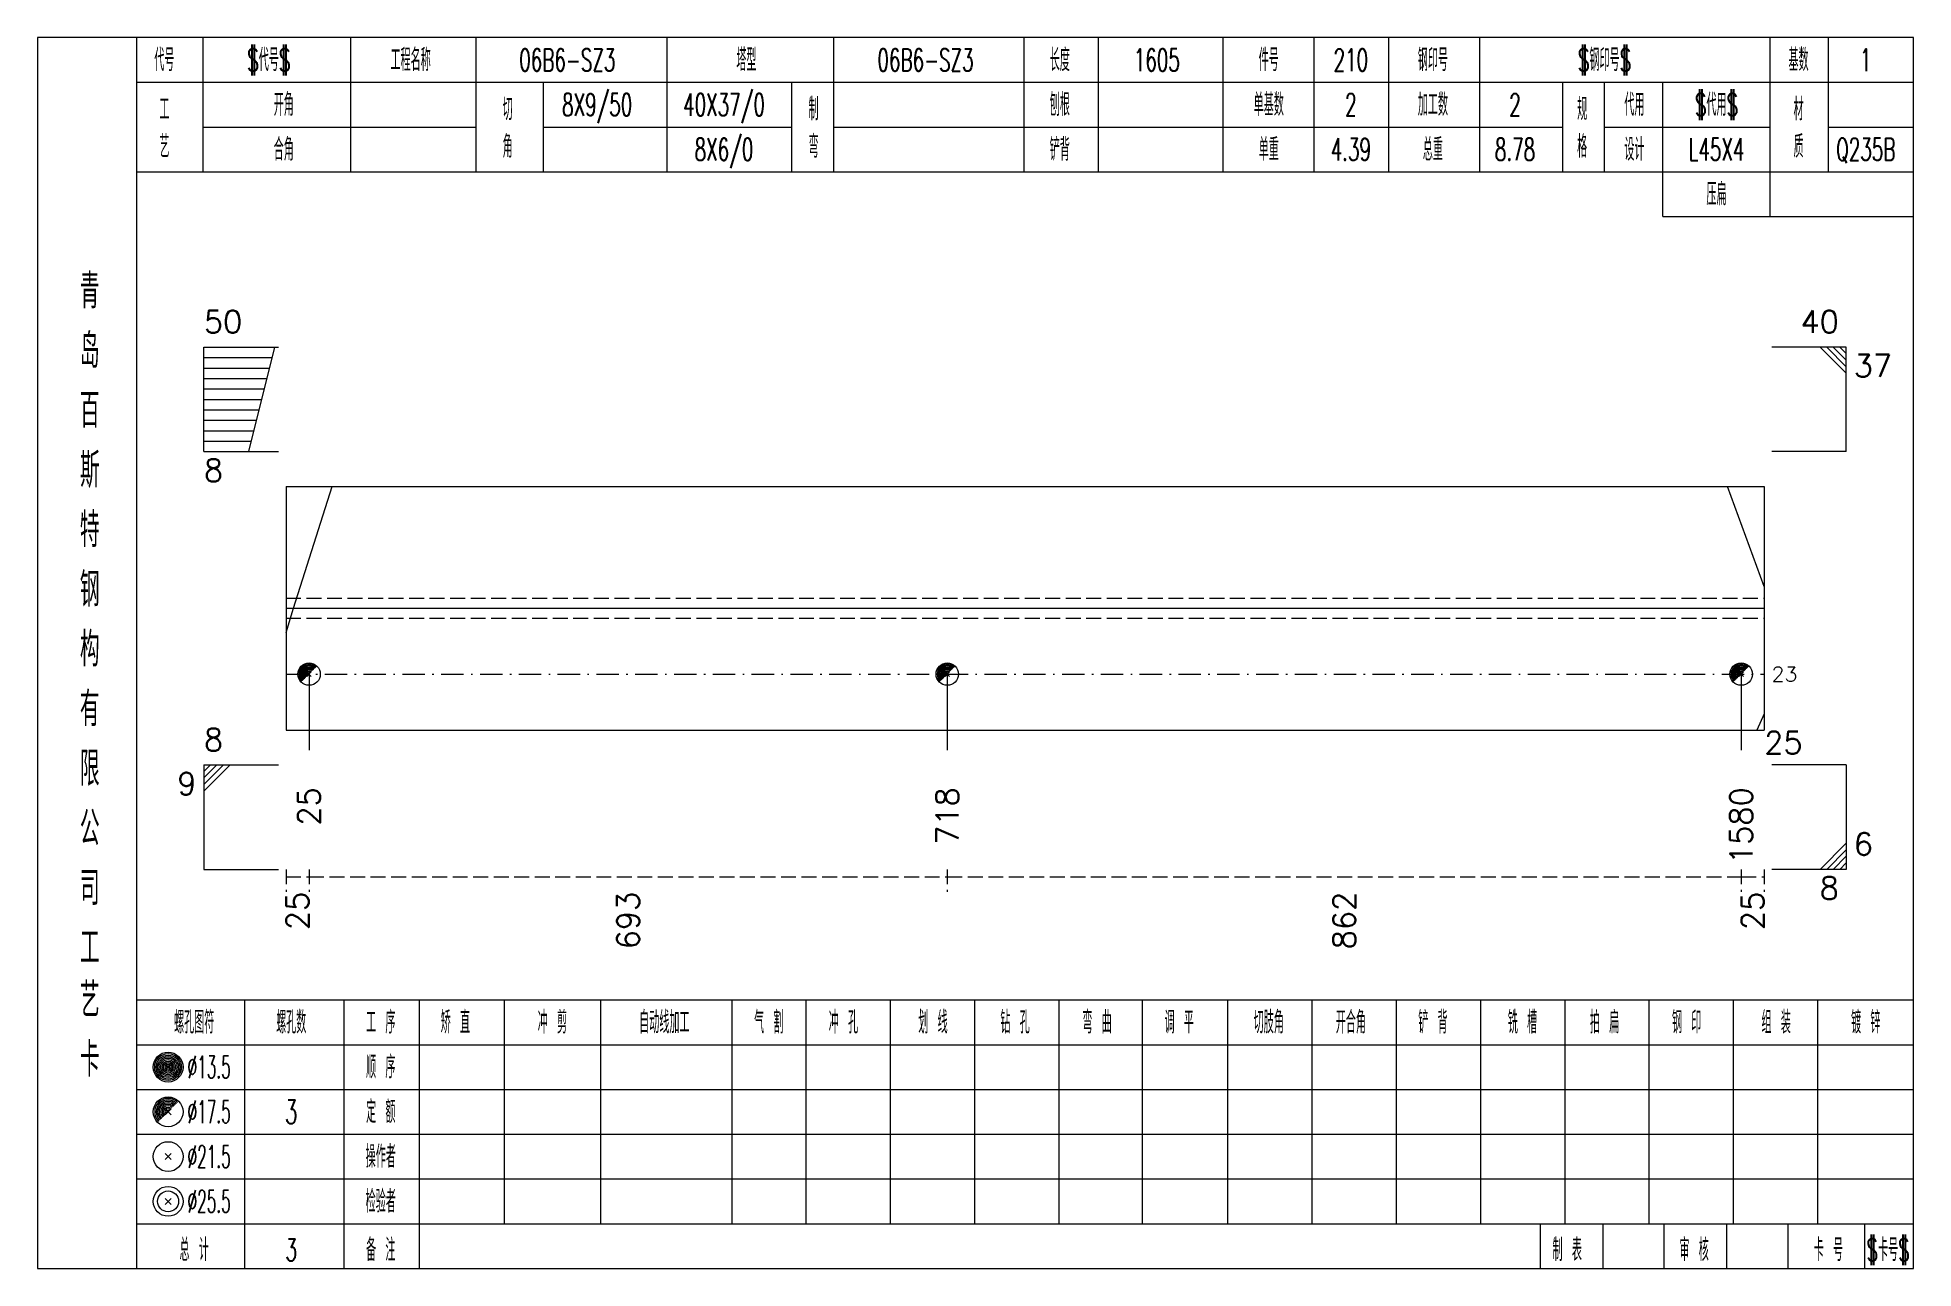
# Model space of a CAD drawing. Extents: x -533 to 8774, y 0 to 7979.
# Drawn here: x 1405.6 to 1657, y 7087.9 to 7252.9 of the extents above; entities that cross this region are included whole.
import ezdxf
from ezdxf.enums import TextEntityAlignment as Align

# ---------------------------------------------------------------- set-up
doc = ezdxf.new("R2010")
doc.units = 0
doc.header["$MEASUREMENT"] = 0
doc.linetypes.add('一点画线', pattern=[5.2, 3, -1, 0.2, -1])
doc.linetypes.add('虚线', pattern=[2.75, 2, -0.75])
doc.layers.get('0').update_dxf_attribs({"linetype": 'CONTINUOUS', "lineweight": 25})
for name, color, linetype, lineweight in [('1', 7, 'CONTINUOUS', 25), ('4', 7, 'CONTINUOUS', 25), ('5', 7, 'CONTINUOUS', 25)]:
    doc.layers.add(name, color=color, linetype=linetype, lineweight=lineweight)
doc.styles.get("Standard").update_dxf_attribs({"font": 'simplex.shx', "width": 0.7, "height": 3, "bigfont": 'gbhzfs.shx'})

msp = doc.modelspace()

# ---------------------------------------------------------------- texts
at = {"color": 7, "linetype": 'Continuous', "lineweight": 13}
for s, p in [('50', (1427.9, 7212.39)), ('8', (1427.9, 7156.39)), ('6', (1649, 7142.39))]:
    msp.add_text(s, height=3, dxfattribs=at).set_placement(p, align=Align.BOTTOM_LEFT)
msp.add_text('40', height=3, dxfattribs=at).set_placement((1647, 7212.39), align=Align.BOTTOM_RIGHT)
for s, p in [('37', (1649, 7210.39)), ('8', (1427.9, 7196.39))]:
    msp.add_text(s, height=3, dxfattribs=at).set_placement(p, align=Align.TOP_LEFT)
msp.add_text('23', height=2, dxfattribs=at).set_placement((1638, 7167.56), align=Align.MIDDLE_LEFT)
for s, p in [('9', (1426.9, 7154.39)), ('8', (1647, 7140.39))]:
    msp.add_text(s, height=3, dxfattribs=at).set_placement(p, align=Align.TOP_RIGHT)
at = {"color": 8, "linetype": 'Continuous', "lineweight": 9}
for s, p in [('25', (1440.44, 7138.39)), ('693', (1484.75, 7138.39)), ('862', (1580.72, 7138.39)), ('25', (1635.46, 7138.39))]:
    msp.add_text(s, height=3, rotation=90, dxfattribs=at).set_placement(p, align=Align.MIDDLE_RIGHT)
at = {"layer": '1', "color": 7, "linetype": 'Continuous', "lineweight": 13}
msp.add_text('25', height=3, dxfattribs=at).set_placement((1637, 7158.39), align=Align.MIDDLE_LEFT)
for s, p in [('25', (1441.99, 7152.39)), ('718', (1527.52, 7152.39)), ('1580', (1633.91, 7152.39))]:
    msp.add_text(s, height=3, rotation=90, dxfattribs=at).set_placement(p, align=Align.MIDDLE_RIGHT)
at = {"layer": '4', "color": 1, "linetype": 'Continuous', "lineweight": 13}
for s, height, width, p in [('代号', 3, 0.6, (1422.6, 7249.89)), ('$代号$', 3, 0.6, (1436.6, 7249.89)), ('工程名称', 3, 0.6, (1455.6, 7249.89)), ('06B6-SZ3', 3, 0.6, (1476.6, 7249.89)), ('塔型', 3, 0.6, (1500.6, 7249.89)), ('06B6-SZ3', 3, 0.6, (1524.6, 7249.89)), ('长度', 3, 0.6, (1542.6, 7249.89)), ('1605', 3, 0.6, (1555.6, 7249.89)), ('件号', 3, 0.6, (1570.6, 7249.89)), ('210', 3, 0.6, (1581.6, 7249.89)), ('钢印号', 3, 0.6, (1592.6, 7249.89)), ('$钢印号$', 3, 0.6, (1615.6, 7249.89)), ('基数', 3, 0.6, (1641.6, 7249.89)), ('1', 3, 0.6, (1650.6, 7249.89)), ('开角', 3, 0.6, (1438.6, 7243.89)), ('8X9/50', 3, 0.6, (1480.6, 7243.89)), ('40X37/0', 3, 0.6, (1497.6, 7243.89)), ('刨根', 3, 0.6, (1542.6, 7243.89)), ('单基数', 3, 0.6, (1570.6, 7243.89)), ('2', 3, 0.6, (1581.6, 7243.89)), ('加工数', 3, 0.6, (1592.6, 7243.89)), ('2', 3, 0.6, (1603.6, 7243.89)), ('代用', 3, 0.6, (1619.6, 7243.89)), ('$代用$', 3, 0.6, (1630.6, 7243.89)), ('工', 3, 0.6, (1422.6, 7243.29)), ('切', 3, 0.6, (1468.6, 7243.29)), ('制', 3, 0.6, (1509.6, 7243.29)), ('规', 3, 0.6, (1612.6, 7243.29)), ('材', 3, 0.6, (1641.6, 7243.29)), ('艺', 3, 0.6, (1422.6, 7238.29)), ('合角', 3, 0.6, (1438.6, 7237.89)), ('角', 3, 0.6, (1468.6, 7238.29)), ('8X6/0', 3, 0.6, (1497.6, 7237.89)), ('弯', 3, 0.6, (1509.6, 7238.29)), ('铲背', 3, 0.6, (1542.6, 7237.89)), ('单重', 3, 0.6, (1570.6, 7237.89)), ('4.39', 3, 0.6, (1581.6, 7237.89)), ('总重', 3, 0.6, (1592.6, 7237.89)), ('8.78', 3, 0.6, (1603.6, 7237.89)), ('格', 3, 0.6, (1612.6, 7238.29)), ('设计', 3, 0.6, (1619.6, 7237.89)), ('L45X4', 3, 0.6, (1630.6, 7237.89)), ('质', 3, 0.6, (1641.6, 7238.29)), ('Q235B', 3, 0.6, (1650.6, 7237.89)), ('压扁', 3, 0.6, (1630.6, 7231.89)), ('青', 4.6, 0.8, (1412.6, 7218.89)), ('岛', 4.6, 0.8, (1412.6, 7210.89)), ('百', 4.6, 0.8, (1412.6, 7202.89)), ('斯', 4.6, 0.8, (1412.6, 7194.89)), ('特', 4.6, 0.8, (1412.6, 7186.89)), ('钢', 4.6, 0.8, (1412.6, 7178.89)), ('构', 4.6, 0.8, (1412.6, 7170.89)), ('有', 4.6, 0.8, (1412.6, 7162.89)), ('限', 4.6, 0.8, (1412.6, 7154.89)), ('公', 4.6, 0.8, (1412.6, 7146.89)), ('司', 4.6, 0.8, (1412.6, 7138.89)), ('工', 4.6, 0.8, (1412.6, 7130.89)), ('艺', 4.6, 0.8, (1412.6, 7123.89)), ('螺孔图符', 3, 0.6, (1426.6, 7120.89)), ('螺孔数', 3, 0.6, (1439.6, 7120.89)), ('工 序', 3, 0.6, (1451.6, 7120.89)), ('矫 直', 3, 0.6, (1461.6, 7120.89)), ('冲 剪', 3, 0.6, (1474.6, 7120.89)), ('自动线加工', 3, 0.6, (1489.6, 7120.89)), ('气 割', 3, 0.6, (1503.6, 7120.89)), ('冲 孔', 3, 0.6, (1513.6, 7120.89)), ('划 线', 3, 0.6, (1525.6, 7120.89)), ('钻 孔', 3, 0.6, (1536.6, 7120.89)), ('弯 曲', 3, 0.6, (1547.6, 7120.89)), ('调 平', 3, 0.6, (1558.6, 7120.89)), ('切肢角', 3, 0.6, (1570.6, 7120.89)), ('开合角', 3, 0.6, (1581.6, 7120.89)), ('铲 背', 3, 0.6, (1592.6, 7120.89)), ('铣 槽', 3, 0.6, (1604.6, 7120.89)), ('拍 扁', 3, 0.6, (1615.6, 7120.89)), ('钢 印', 3, 0.6, (1626.6, 7120.89)), ('组 装', 3, 0.6, (1638.6, 7120.89)), ('镀 锌', 3, 0.6, (1650.6, 7120.89)), ('卡', 4.6, 0.8, (1412.6, 7115.89)), ('%%C13.5', 3, 0.5, (1428.6, 7114.89)), ('顺 序', 3, 0.6, (1451.6, 7114.89)), ('%%C17.5', 3, 0.5, (1428.6, 7108.89)), ('3', 3.2, 0.6, (1439.6, 7108.89)), ('定 额', 3, 0.6, (1451.6, 7108.89)), ('操作者', 3, 0.6, (1451.6, 7102.89)), ('%%C21.5', 3, 0.5, (1428.6, 7102.89)), ('%%C25.5', 3, 0.5, (1428.6, 7096.89)), ('检验者', 3, 0.6, (1451.6, 7096.89)), ('总 计', 3, 0.6, (1426.6, 7090.39)), ('备 注', 3, 0.6, (1451.6, 7090.39)), ('制 表', 3, 0.6, (1610.6, 7090.39)), ('审 核', 3, 0.6, (1627.6, 7090.39)), ('卡 号', 3, 0.6, (1645.6, 7090.39)), ('$卡号$', 3, 0.6, (1653.6, 7090.39)), ('3', 3, 0.6, (1439.6, 7090.39))]:
    msp.add_text(s, height=height, dxfattribs=dict(at, width=width)).set_placement(p, align=Align.MIDDLE_CENTER)

# ---------------------------------------------------------------- blocks, each defined once
blk = doc.blocks.new('孔17.5')
at = {"layer": '5', "color": 7, "linetype": 'Continuous', "lineweight": 0}
for p, q in [((-0.2, -0.2), (0.2, 0.2)), ((-0.2, 0.2), (0.2, -0.2))]:
    blk.add_line(p, q, dxfattribs=at)
at = {"layer": '5', "color": 7, "linetype": 'Continuous', "lineweight": 13}
blk.add_circle((0, 0), 1, dxfattribs=at)
for radius in [0.9, 0.8, 0.7, 0.6, 0.5, 0.4, 0.3, 0.2, 0.1]:
    blk.add_arc((0, 0), radius, 45, 225, dxfattribs=at)

# ---------------------------------------------------------------- linework, layer by layer
at = {"color": 7, "linetype": 'Continuous', "lineweight": 13}
for p, q in [((1427.9, 7211.39), (1437.9, 7211.39)), ((1427.9, 7197.39), (1427.9, 7211.39)), ((1433.9, 7197.39), (1437.4, 7211.39)), ((1648, 7211.39), (1638, 7211.39)), ((1644.5, 7211.39), (1648, 7207.89)), ((1645.38, 7211.39), (1648, 7208.77)), ((1646.25, 7211.39), (1648, 7209.64)), ((1647.12, 7211.39), (1648, 7210.52)), ((1648, 7197.39), (1648, 7211.39)), ((1427.9, 7209.99), (1437.05, 7209.99)), ((1427.9, 7208.59), (1436.7, 7208.59)), ((1427.9, 7207.19), (1436.35, 7207.19)), ((1427.9, 7205.79), (1436, 7205.79)), ((1427.9, 7204.39), (1435.65, 7204.39)), ((1427.9, 7202.99), (1435.3, 7202.99)), ((1427.9, 7201.59), (1434.95, 7201.59)), ((1427.9, 7200.19), (1434.6, 7200.19)), ((1427.9, 7198.79), (1434.25, 7198.79)), ((1427.9, 7197.39), (1437.9, 7197.39)), ((1648, 7197.39), (1638, 7197.39)), ((1439.89, 7176.39), (1445.07, 7192.73)), ((1637, 7179.3), (1632.06, 7192.73)), ((1438.9, 7173.13), (1439.89, 7176.39)), ((1441.99, 7167.56), (1441.99, 7157.39)), ((1527.52, 7167.56), (1527.52, 7157.39)), ((1633.91, 7167.56), (1633.91, 7157.39)), ((1637, 7162.24), (1636.01, 7160.06)), ((1427.9, 7155.39), (1437.9, 7155.39)), ((1427.9, 7155.39), (1427.9, 7141.39)), ((1428.78, 7155.39), (1427.9, 7154.52)), ((1429.65, 7155.39), (1427.9, 7153.64)), ((1430.53, 7155.39), (1427.9, 7152.77)), ((1431.4, 7155.39), (1427.9, 7151.89)), ((1648, 7155.39), (1638, 7155.39)), ((1648, 7155.39), (1648, 7141.39)), ((1644.5, 7141.39), (1648, 7144.89)), ((1645.38, 7141.39), (1648, 7144.02)), ((1646.25, 7141.39), (1648, 7143.14)), ((1427.9, 7141.39), (1437.9, 7141.39)), ((1648, 7141.39), (1638, 7141.39)), ((1647.12, 7141.39), (1648, 7142.27))]:
    msp.add_line(p, q, dxfattribs=at)
at = {"color": 7, "linetype": 'Continuous', "lineweight": 18}
for p, q in [((1438.9, 7192.73), (1438.9, 7160.06)), ((1438.9, 7192.73), (1637, 7192.73)), ((1637, 7192.73), (1637, 7160.06)), ((1438.9, 7176.39), (1637, 7176.39))]:
    msp.add_line(p, q, dxfattribs=at)
at = {"color": 1, "linetype": '虚线', "lineweight": 18}
for p, q in [((1438.9, 7177.73), (1637, 7177.73)), ((1438.9, 7175.06), (1637, 7175.06))]:
    msp.add_line(p, q, dxfattribs=at)
at = {"color": 3, "linetype": '一点画线', "lineweight": 13}
msp.add_line((1438.9, 7167.56), (1637, 7167.56), dxfattribs=at)
at = {"color": 8, "linetype": '虚线', "lineweight": 9}
for p, q in [((1438.9, 7141.39), (1438.9, 7138.39)), ((1438.9, 7140.39), (1441.99, 7140.39)), ((1441.99, 7141.39), (1441.99, 7138.39)), ((1441.99, 7141.39), (1441.99, 7138.39)), ((1441.99, 7140.39), (1527.52, 7140.39)), ((1527.52, 7141.39), (1527.52, 7138.39)), ((1527.52, 7141.39), (1527.52, 7138.39)), ((1527.52, 7140.39), (1633.91, 7140.39)), ((1633.91, 7141.39), (1633.91, 7138.39)), ((1633.91, 7141.39), (1633.91, 7138.39)), ((1633.91, 7140.39), (1637, 7140.39)), ((1637, 7141.39), (1637, 7138.39))]:
    msp.add_line(p, q, dxfattribs=at)
at = {"layer": '1', "color": 7, "linetype": 'Continuous', "lineweight": 18}
msp.add_line((1438.9, 7160.06), (1637, 7160.06), dxfattribs=at)
at = {"layer": '4', "color": 1, "linetype": 'Continuous', "lineweight": 18}
for p, q in [((1418.9, 7087.89), (1418.9, 7252.89)), ((1427.8, 7234.89), (1427.8, 7252.89)), ((1447.6, 7234.89), (1447.6, 7252.89)), ((1464.4, 7234.89), (1464.4, 7252.89)), ((1490, 7234.89), (1490, 7252.89)), ((1512.3, 7234.89), (1512.3, 7252.89)), ((1537.8, 7234.89), (1537.8, 7252.89)), ((1547.8, 7234.89), (1547.8, 7252.89)), ((1564.5, 7234.89), (1564.5, 7252.89)), ((1576.7, 7234.89), (1576.7, 7252.89)), ((1586.7, 7234.89), (1586.7, 7252.89)), ((1598.9, 7234.89), (1598.9, 7252.89)), ((1637.8, 7228.89), (1637.8, 7252.89)), ((1645.6, 7234.89), (1645.6, 7252.89)), ((1418.9, 7246.89), (1657, 7246.89)), ((1473.4, 7234.89), (1473.4, 7246.89)), ((1506.7, 7234.89), (1506.7, 7246.89)), ((1610, 7234.89), (1610, 7246.89)), ((1615.6, 7234.89), (1615.6, 7246.89)), ((1623.4, 7228.89), (1623.4, 7246.89)), ((1427.8, 7240.89), (1464.4, 7240.89)), ((1473.4, 7240.89), (1506.7, 7240.89)), ((1512.3, 7240.89), (1610, 7240.89)), ((1615.6, 7240.89), (1637.8, 7240.89)), ((1645.6, 7240.89), (1657, 7240.89)), ((1418.9, 7234.89), (1657, 7234.89)), ((1623.4, 7228.89), (1657, 7228.89)), ((1418.9, 7123.89), (1657, 7123.89)), ((1433.4, 7087.89), (1433.4, 7123.89)), ((1446.7, 7087.89), (1446.7, 7123.89)), ((1456.8, 7087.89), (1456.8, 7123.89)), ((1468.2, 7093.89), (1468.2, 7123.89)), ((1481.1, 7093.89), (1481.1, 7123.89)), ((1498.7, 7093.89), (1498.7, 7123.89)), ((1508.6, 7093.89), (1508.6, 7123.89)), ((1519.9, 7093.89), (1519.9, 7123.89)), ((1531.2, 7093.89), (1531.2, 7123.89)), ((1542.5, 7093.89), (1542.5, 7123.89)), ((1553.7, 7093.89), (1553.7, 7123.89)), ((1565.1, 7093.89), (1565.1, 7123.89)), ((1576.4, 7093.89), (1576.4, 7123.89)), ((1587.7, 7093.89), (1587.7, 7123.89)), ((1599, 7093.89), (1599, 7123.89)), ((1610.3, 7093.89), (1610.3, 7123.89)), ((1621.6, 7093.89), (1621.6, 7123.89)), ((1632.9, 7093.89), (1632.9, 7123.89)), ((1644.2, 7093.89), (1644.2, 7123.89)), ((1418.9, 7117.89), (1657, 7117.89)), ((1418.9, 7111.89), (1657, 7111.89)), ((1418.9, 7105.89), (1657, 7105.89)), ((1418.9, 7099.89), (1657, 7099.89)), ((1418.9, 7093.89), (1657, 7093.89)), ((1607, 7087.89), (1607, 7093.89)), ((1615.4, 7087.89), (1615.4, 7093.89)), ((1623.6, 7087.89), (1623.6, 7093.89)), ((1632, 7087.89), (1632, 7093.89)), ((1640.2, 7087.89), (1640.2, 7093.89)), ((1650.5, 7087.89), (1650.5, 7093.89))]:
    msp.add_line(p, q, dxfattribs=at)
at = {"layer": '4', "color": 7, "linetype": 'Continuous', "lineweight": 13}
for p, q in [((1422.9, 7114.69), (1423.3, 7115.09)), ((1423.3, 7114.69), (1422.9, 7115.09)), ((1422.7, 7102.49), (1423.5, 7103.29)), ((1423.5, 7102.49), (1422.7, 7103.29)), ((1422.7, 7096.49), (1423.5, 7097.29)), ((1423.5, 7096.49), (1422.7, 7097.29))]:
    msp.add_line(p, q, dxfattribs=at)
at = {"layer": '4', "color": 7, "linetype": 'Continuous', "lineweight": 0}
for p, q in [((1422.7, 7108.49), (1423.5, 7109.29)), ((1422.7, 7109.29), (1423.5, 7108.49))]:
    msp.add_line(p, q, dxfattribs=at)
at = {"layer": '4', "color": 1, "linetype": 'Continuous', "lineweight": 18}
msp.add_lwpolyline([(1405.6, 7252.89), (1405.6, 7087.89), (1657, 7087.89), (1657, 7252.89)], close=True, dxfattribs=at)
at = {"layer": '4', "color": 7, "linetype": 'Continuous', "lineweight": 13}
for centre, radius in [((1423.1, 7114.89), 2), ((1423.1, 7114.89), 1.8), ((1423.1, 7114.89), 1.6), ((1423.1, 7114.89), 1.4), ((1423.1, 7114.89), 1.2), ((1423.1, 7114.89), 1), ((1423.1, 7114.89), 0.8), ((1423.1, 7114.89), 0.6), ((1423.1, 7114.89), 0.4), ((1423.1, 7114.89), 0.2), ((1423.1, 7108.89), 2), ((1423.1, 7102.89), 2), ((1423.1, 7096.89), 2), ((1423.1, 7096.89), 1.4)]:
    msp.add_circle(centre, radius, dxfattribs=at)
for radius in [1.8, 1.6, 1.4, 1.2, 1, 0.8, 0.6, 0.4, 0.2]:
    msp.add_arc((1423.1, 7108.89), radius, 45, 225, dxfattribs=at)

# ---------------------------------------------------------------- block references
at = {"layer": '1', "color": 7, "linetype": 'Continuous', "lineweight": 13, "xscale": 1.5, "yscale": 1.5, "zscale": 1.5}
for p in [(1441.99, 7167.56), (1527.52, 7167.56), (1633.91, 7167.56)]:
    msp.add_blockref('孔17.5', p, dxfattribs=at)

msp.set_redraw_order([(e.dxf.handle, doc.entitydb.next_handle()) for e in msp.query("TEXT MTEXT ATTDEF DIMENSION ARC_DIMENSION")])  # texts and dimensions are drawn at this point

doc.saveas('drawing.dxf')
